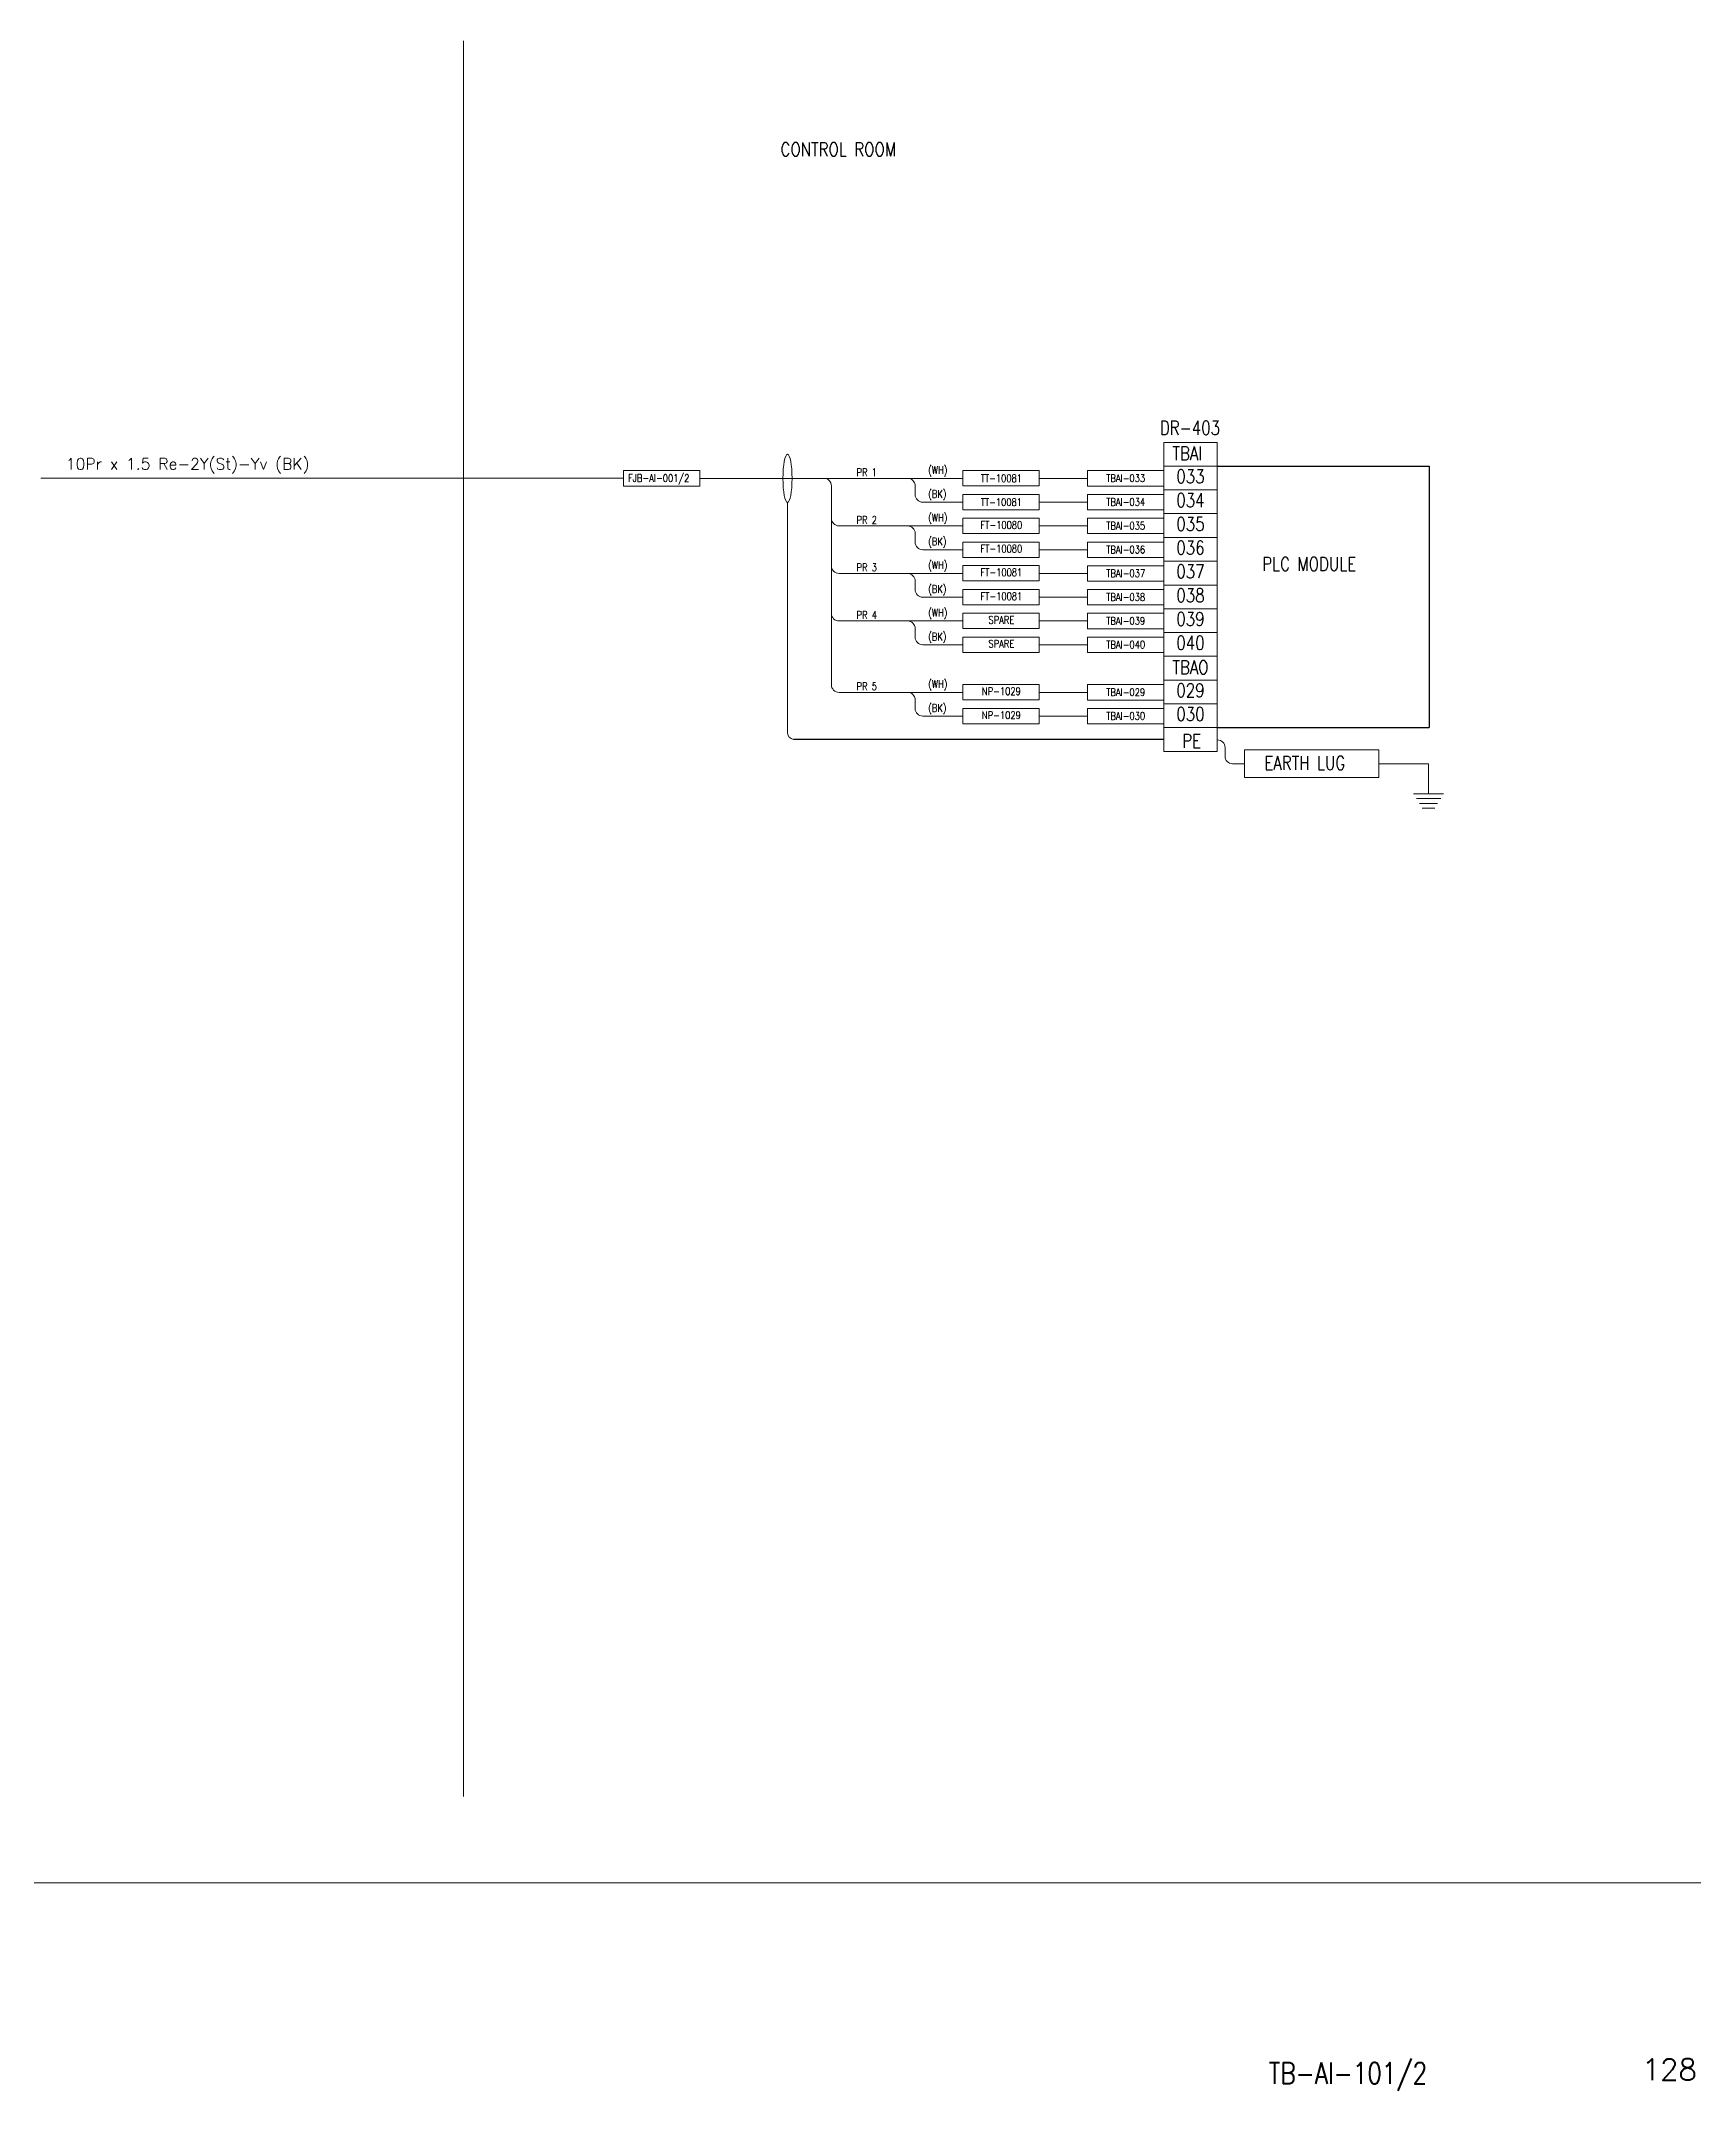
# Model space of a CAD drawing. Header units: millimetres. Extents: x -14942 to 24072, y -50285 to 2207.
# Drawn here: x 728.6 to 945.8, y -2326.8 to -2057.3 of the extents above; entities that cross this region are included whole.
import ezdxf
from ezdxf.enums import TextEntityAlignment as Align

# ---------------------------------------------------------------- set-up
doc = ezdxf.new("R2010")
doc.units = ezdxf.units.MM
doc.header["$MEASUREMENT"] = 0
for name, color, linetype in [('BEAM', 3, 'CONTINUOUS'), ('INSTRUMENT', 1, 'CONTINUOUS'), ('TEXT', 2, 'CONTINUOUS')]:
    doc.layers.add(name, color=color, linetype=linetype)
doc.styles.add('ROMANS', font='romans')

msp = doc.modelspace()

# ---------------------------------------------------------------- texts
at = {"layer": 'TEXT', "color": 7, "lineweight": 13, "style": 'ROMANS', "width": 0.8}
for s, height, p in [('CONTROL ROOM', 1.8, (825.79, -2072.47)), ('TBAI', 1.8, (877.29, -2112.42)), ('FJB-AI-001/2', 1, (805.75, -2115.28)), ('PR 1', 1, (835.78, -2114.52)), ('(WH)', 1, (845.19, -2114.22)), ('(BK)', 1, (845.19, -2117.36)), ('PR 2', 1, (835.78, -2120.77)), ('(WH)', 1, (845.19, -2120.47)), ('(BK)', 1, (845.19, -2123.61)), ('PR 3', 1, (835.78, -2127.02)), ('(WH)', 1, (845.19, -2126.72)), ('PLC MODULE', 1.8, (889.09, -2126.97)), ('(BK)', 1, (845.19, -2129.86)), ('PR 4', 1, (835.78, -2133.27)), ('(WH)', 1, (845.19, -2132.97)), ('(BK)', 1, (845.19, -2136.11)), ('TBAO', 1.8, (877.29, -2140.54)), ('PR 5', 1, (835.78, -2142.64)), ('(WH)', 1, (845.19, -2142.35)), ('(BK)', 1, (845.19, -2145.49)), ('PE', 1.8, (878.58, -2150.22)), ('EARTH LUG', 1.8, (889.38, -2153.11)), ('TB-AI-101/2', 2.8, (889.94, -2325.86))]:
    msp.add_text(s, height=height, dxfattribs=at).set_placement(p)
for s, height, p in [('DR-403', 1.8, (879.59, -2108.17)), ('TT-10081', 1, (854.81, -2114.8)), ('TBAI-033', 1, (871.15, -2114.79)), ('033', 1.8, (879.66, -2114.55)), ('TT-10081', 1, (854.81, -2117.94)), ('TBAI-034', 1, (871.15, -2117.92)), ('034', 1.8, (879.66, -2117.68)), ('FT-10080', 1, (854.81, -2120.94)), ('TBAI-035', 1, (871.15, -2121.04)), ('035', 1.8, (879.66, -2120.8)), ('036', 1.8, (879.66, -2123.93)), ('FT-10080', 1, (854.81, -2124.06)), ('TBAI-036', 1, (871.15, -2124.17)), ('FT-10081', 1, (854.81, -2127.17)), ('TBAI-037', 1, (871.15, -2127.29)), ('037', 1.8, (879.66, -2127.05)), ('FT-10081', 1, (854.81, -2130.31)), ('TBAI-038', 1, (871.15, -2130.42)), ('038', 1.8, (879.66, -2130.18)), ('SPARE', 1, (854.81, -2133.42)), ('TBAI-039', 1, (871.15, -2133.54)), ('039', 1.8, (879.66, -2133.3)), ('SPARE', 1, (854.81, -2136.56)), ('TBAI-040', 1, (871.15, -2136.67)), ('040', 1.8, (879.66, -2136.43)), ('NP-1029', 1, (854.81, -2142.79)), ('029', 1.8, (879.66, -2142.68)), ('TBAI-029', 1, (871.15, -2142.92)), ('030', 1.8, (879.66, -2145.8)), ('NP-1029', 1, (854.81, -2145.94)), ('TBAI-030', 1, (871.15, -2146.04))]:
    msp.add_text(s, height=height, dxfattribs=at).set_placement(p, align=Align.MIDDLE_CENTER)
at = {"layer": 'TEXT', "color": 7, "lineweight": 13, "style": 'ROMANS'}
msp.add_text('10Pr x 1.5 Re-2Y(St)-Yv (BK)', height=1.5, dxfattribs=at).set_placement((731.86, -2113.66))
msp.add_text('128', height=2.8, dxfattribs=at).set_placement((942.6, -2323.96), align=Align.MIDDLE)

# ---------------------------------------------------------------- linework, layer by layer
at = {"layer": 'BEAM', "color": 7, "lineweight": 13, "ltscale": 0.3}
msp.add_line((784.11, -2288.07), (784.11, -2057.32), dxfattribs=at)
at = {"layer": 'INSTRUMENT', "color": 7, "lineweight": 13}
for p, q in [((876.16, -2110.08), (883.19, -2110.08)), ((876.16, -2113.2), (876.16, -2110.08)), ((883.19, -2113.2), (883.19, -2110.08)), ((728.59, -2114.79), (805.15, -2114.79)), ((849.75, -2114.81), (815.18, -2114.81)), ((849.75, -2114.81), (837.14, -2114.81)), ((866.13, -2114.81), (859.79, -2114.81)), ((876.16, -2113.2), (883.19, -2113.2)), ((876.16, -2113.2), (876.16, -2138.2)), ((883.19, -2113.2), (876.16, -2113.2)), ((883.19, -2113.2), (883.19, -2138.2)), ((826.7, -2117.97), (826.7, -2148.19)), ((832.47, -2115.81), (832.47, -2141.94)), ((843.48, -2116.94), (843.48, -2115.81)), ((849.75, -2117.94), (844.48, -2117.94)), ((866.13, -2117.94), (859.79, -2117.94)), ((883.19, -2116.33), (876.16, -2116.33)), ((876.16, -2119.45), (883.19, -2119.45)), ((883.19, -2119.45), (876.16, -2119.45)), ((849.75, -2121.06), (833.47, -2121.06)), ((843.48, -2123.19), (843.48, -2122.06)), ((866.13, -2121.06), (859.79, -2121.06)), ((883.19, -2122.58), (876.16, -2122.58)), ((849.75, -2124.19), (844.48, -2124.19)), ((866.13, -2124.19), (859.79, -2124.19)), ((876.16, -2125.7), (883.19, -2125.7)), ((883.19, -2125.7), (876.16, -2125.7)), ((849.75, -2127.31), (833.47, -2127.31)), ((843.48, -2129.44), (843.48, -2128.31)), ((866.13, -2127.31), (859.79, -2127.31)), ((883.19, -2128.83), (876.16, -2128.83)), ((849.75, -2130.44), (844.48, -2130.44)), ((866.13, -2130.44), (859.79, -2130.44)), ((849.75, -2133.56), (833.47, -2133.56)), ((866.13, -2133.56), (859.79, -2133.56)), ((883.19, -2131.95), (876.16, -2131.95)), ((876.16, -2131.95), (883.19, -2131.95)), ((883.19, -2131.95), (876.16, -2131.95)), ((843.48, -2135.69), (843.48, -2134.56)), ((849.75, -2136.69), (844.48, -2136.69)), ((866.13, -2136.69), (859.79, -2136.69)), ((883.19, -2135.08), (876.16, -2135.08)), ((876.16, -2138.2), (883.19, -2138.2)), ((883.19, -2138.2), (876.16, -2138.2)), ((876.16, -2138.2), (883.19, -2138.2)), ((883.19, -2138.2), (876.16, -2138.2)), ((883.19, -2138.2), (876.16, -2138.2)), ((883.19, -2138.2), (876.16, -2138.2)), ((876.16, -2138.2), (883.19, -2138.2)), ((883.19, -2138.2), (876.16, -2138.2)), ((876.16, -2138.2), (883.19, -2138.2)), ((876.16, -2141.33), (876.16, -2138.2)), ((883.19, -2141.33), (883.19, -2138.2)), ((883.19, -2141.33), (876.16, -2141.33)), ((876.16, -2144.45), (876.16, -2141.33)), ((883.19, -2144.45), (883.19, -2141.33)), ((849.75, -2142.94), (833.47, -2142.94)), ((843.48, -2145.06), (843.48, -2143.94)), ((866.13, -2142.94), (859.79, -2142.94)), ((883.19, -2144.45), (876.16, -2144.45)), ((876.16, -2147.58), (876.16, -2144.45)), ((883.19, -2147.58), (883.19, -2144.45)), ((849.75, -2146.06), (844.48, -2146.06)), ((866.13, -2146.06), (859.79, -2146.06)), ((876.16, -2147.58), (876.16, -2150.7)), ((876.16, -2147.58), (883.19, -2147.58)), ((883.19, -2147.58), (876.16, -2147.58)), ((876.16, -2147.58), (883.19, -2147.58)), ((883.19, -2147.58), (876.16, -2147.58)), ((883.19, -2147.58), (876.16, -2147.58)), ((883.19, -2147.58), (883.19, -2150.7)), ((884.2, -2151.32), (884.2, -2150.2)), ((883.19, -2150.7), (876.16, -2150.7)), ((885.2, -2152.32), (886.75, -2152.32)), ((886.75, -2150.5), (904.41, -2150.5)), ((886.75, -2154.13), (886.75, -2150.5)), ((904.41, -2150.5), (904.41, -2154.13)), ((904.41, -2152.32), (910.95, -2152.32)), ((910.95, -2152.32), (910.95, -2156.28)), ((904.41, -2154.13), (886.75, -2154.13)), ((908.98, -2156.28), (908.98, -2156.28)), ((908.98, -2156.28), (910.95, -2156.28)), ((909.35, -2156.89), (910.95, -2156.89)), ((909.76, -2157.55), (910.95, -2157.55)), ((910.13, -2158.16), (910.95, -2158.16)), ((910.95, -2156.28), (912.92, -2156.28)), ((910.95, -2156.28), (910.95, -2156.28)), ((910.95, -2156.89), (912.55, -2156.89)), ((910.95, -2157.55), (912.14, -2157.55)), ((910.95, -2158.16), (911.77, -2158.16))]:
    msp.add_line(p, q, dxfattribs=at)
at = {"layer": 'INSTRUMENT', "color": 7}
for p, q in [((883.19, -2113.2), (911.05, -2113.2)), ((911.05, -2113.2), (911.05, -2147.58)), ((883.19, -2147.58), (911.05, -2147.58)), ((876.16, -2149.14), (827.5, -2149.14))]:
    msp.add_line(p, q, dxfattribs=at)
at = {"layer": 'INSTRUMENT', "color": 7, "lineweight": 13}
for points in [[(539.16, -2052.45), (950.16, -2052.45), (950.16, -2299.44), (539.16, -2299.44)], [(805.15, -2113.8), (815.18, -2113.8), (815.18, -2115.82), (805.15, -2115.82)], [(849.75, -2113.78), (859.79, -2113.78), (859.79, -2115.8), (849.75, -2115.8)], [(866.13, -2113.8), (876.16, -2113.8), (876.16, -2115.82), (866.13, -2115.82)], [(849.75, -2116.93), (859.79, -2116.93), (859.79, -2118.95), (849.75, -2118.95)], [(866.13, -2116.93), (876.16, -2116.93), (876.16, -2118.95), (866.13, -2118.95)], [(849.75, -2120.03), (859.79, -2120.03), (859.79, -2122.05), (849.75, -2122.05)], [(866.13, -2120.05), (876.16, -2120.05), (876.16, -2122.07), (866.13, -2122.07)], [(849.75, -2123.18), (859.79, -2123.18), (859.79, -2125.2), (849.75, -2125.2)], [(866.13, -2123.18), (876.16, -2123.18), (876.16, -2125.2), (866.13, -2125.2)], [(849.75, -2126.28), (859.79, -2126.28), (859.79, -2128.3), (849.75, -2128.3)], [(866.13, -2126.3), (876.16, -2126.3), (876.16, -2128.32), (866.13, -2128.32)], [(849.75, -2129.43), (859.79, -2129.43), (859.79, -2131.45), (849.75, -2131.45)], [(866.13, -2129.43), (876.16, -2129.43), (876.16, -2131.45), (866.13, -2131.45)], [(849.75, -2132.53), (859.79, -2132.53), (859.79, -2134.55), (849.75, -2134.55)], [(866.13, -2132.55), (876.16, -2132.55), (876.16, -2134.57), (866.13, -2134.57)], [(849.75, -2135.68), (859.79, -2135.68), (859.79, -2137.7), (849.75, -2137.7)], [(866.13, -2135.68), (876.16, -2135.68), (876.16, -2137.7), (866.13, -2137.7)], [(849.75, -2141.91), (859.79, -2141.91), (859.79, -2143.93), (849.75, -2143.93)], [(866.13, -2141.93), (876.16, -2141.93), (876.16, -2143.95), (866.13, -2143.95)], [(849.75, -2145.05), (859.79, -2145.05), (859.79, -2147.07), (849.75, -2147.07)], [(866.13, -2145.05), (876.16, -2145.05), (876.16, -2147.07), (866.13, -2147.07)]]:
    msp.add_lwpolyline(points, close=True, dxfattribs=at)
at = {"layer": 'INSTRUMENT', "color": 1}
msp.add_circle((755.06, -2193.27), 268.42, dxfattribs=at)
at = {"layer": 'INSTRUMENT', "color": 7, "lineweight": 13}
for centre, radius, start, end in [((831.47, -2115.81), 1, 0, 90), ((842.48, -2115.81), 1, 0, 90), ((844.48, -2116.94), 1, 180, 270), ((833.47, -2120.06), 1, 180, 270), ((842.48, -2122.06), 1, 0, 90), ((844.48, -2123.19), 1, 180, 270), ((833.47, -2126.31), 1, 180, 270), ((842.48, -2128.31), 1, 0, 90), ((844.48, -2129.44), 1, 180, 270), ((833.47, -2132.56), 1, 180, 270), ((842.48, -2134.56), 1, 0, 90), ((844.48, -2135.69), 1, 180, 270), ((833.47, -2141.94), 1, 180, 270), ((842.48, -2143.94), 1, 0, 90), ((844.48, -2145.06), 1, 180, 270), ((827.64, -2148.21), 0.938, 178.4333, 261.4796), ((883.2, -2150.2), 1, 0, 90), ((885.2, -2151.32), 1, 180, 270)]:
    msp.add_arc(centre, radius, start, end, dxfattribs=at)
at = {"layer": 'INSTRUMENT', "color": 7, "lineweight": 13, "extrusion": (0, 0, -1)}
msp.add_ellipse((826.7, -2114.81), major_axis=(0, -3.16), ratio=0.189417, dxfattribs=at)

msp.set_redraw_order([(e.dxf.handle, doc.entitydb.next_handle()) for e in msp.query("TEXT MTEXT ATTDEF DIMENSION ARC_DIMENSION")])  # texts and dimensions are drawn at this point

doc.saveas('drawing.dxf')
